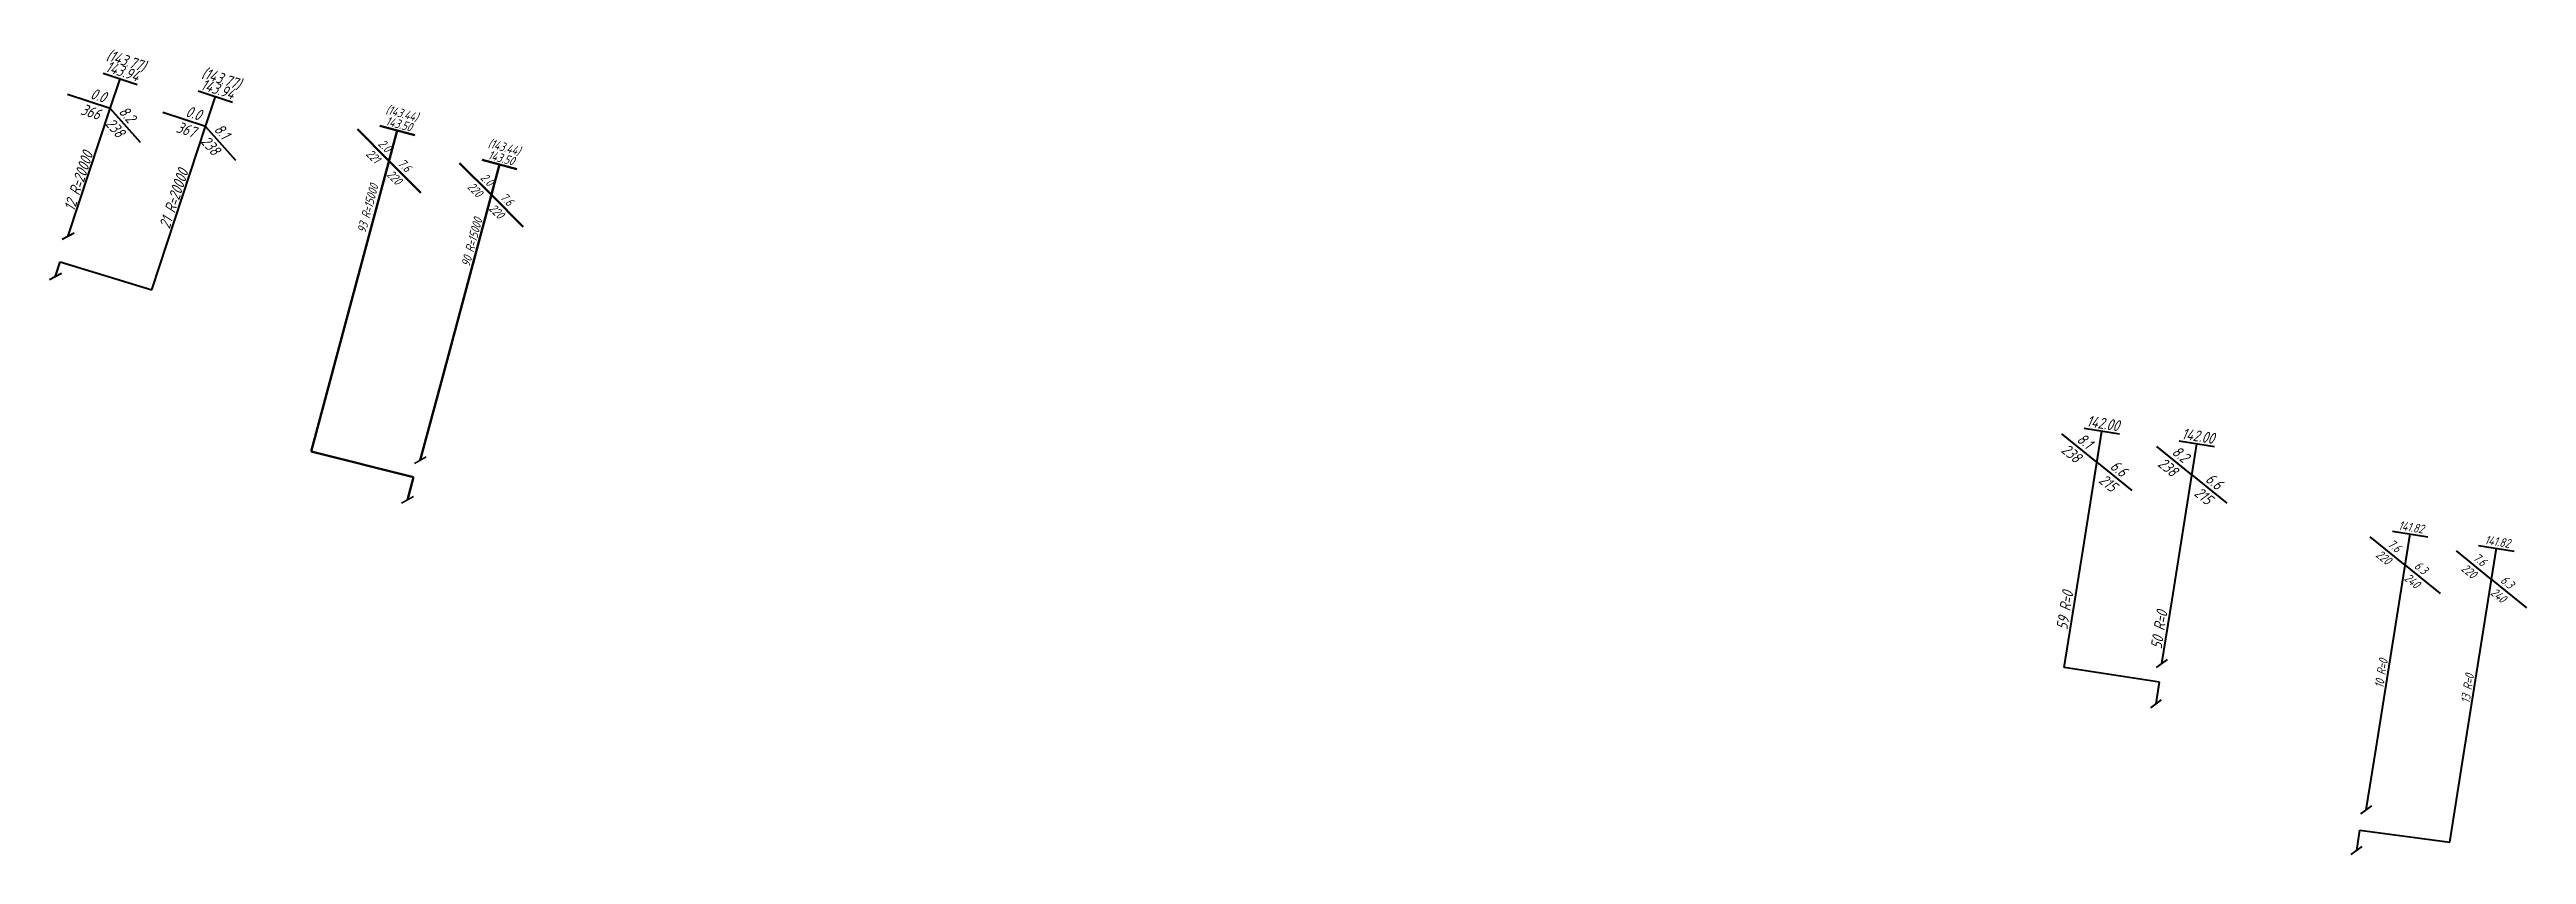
# Model space of a CAD drawing. Extents: x 10708 to 14321, y 7461 to 9444.
# Drawn here: x 12998.8 to 13273.8, y 7604.9 to 7694.3 of the extents above; entities that cross this region are included whole.
import ezdxf
from ezdxf.enums import TextEntityAlignment as Align

# ---------------------------------------------------------------- set-up
doc = ezdxf.new("R2010")
doc.units = 0
doc.styles.add('ук оф — копия$0$Уклоноуказатели', font='SPDS.shx', dxfattribs={"oblique": 15, "height": 2})
doc.styles.add('Уклоноуказатели', font='SPDS.shx', dxfattribs={"oblique": 15, "height": 2})

msp = doc.modelspace()

# ---------------------------------------------------------------- texts
at = {"color": 6, "lineweight": 40, "oblique": 15}
for s, height, rotation, style, p in [('(143.77)', 1.25, 341.7487, 'Уклоноуказатели', (13007.06, 7692.45)), ('143.94', 1.25, 341.7487, 'Уклоноуказатели', (13006.67, 7691.26)), ('(143.77)', 1.25, 341.7952, 'Уклоноуказатели', (13017.64, 7690.47)), ('143.94', 1.25, 341.7952, 'Уклоноуказатели', (13017.25, 7689.28)), ('142.00', 1.25, 350.9807, 'Уклоноуказатели', (13226.66, 7652.13)), ('142.00', 1.25, 350.9807, 'Уклоноуказатели', (13237.22, 7650.73)), ('141.82', 1, 350.9807, 'ук оф — копия$0$Уклоноуказатели', (13260.89, 7640.72)), ('141.82', 1, 350.9807, 'ук оф — копия$0$Уклоноуказатели', (13270.47, 7639.12))]:
    msp.add_text(s, height=height, rotation=rotation, dxfattribs=dict(at, style=style)).set_placement(p, align=Align.CENTER)
for s, height, rotation, style, p in [('0.0', 1.25, 341.7487, 'Уклоноуказатели', (13004.79, 7688.32)), ('0.0', 1.25, 341.7952, 'Уклоноуказатели', (13015.37, 7686.35)), ('8.1', 1.25, 320.9807, 'Уклоноуказатели', (13224.96, 7649.81)), ('8.2', 1.25, 320.9807, 'Уклоноуказатели', (13235.66, 7648.29)), ('7.6', 1, 320.9807, 'ук оф — копия$0$Уклоноуказатели', (13259.34, 7638.32)), ('7.6', 1, 320.9807, 'ук оф — копия$0$Уклоноуказатели', (13268.82, 7636.79))]:
    msp.add_text(s, height=height, rotation=rotation, dxfattribs=dict(at, style=style)).set_placement(p, align=Align.RIGHT)
for s, height, rotation, style, p in [('366', 1.25, 341.7487, 'Уклоноуказатели', (13004.55, 7687.61)), ('367', 1.25, 341.7952, 'Уклоноуказатели', (13015.14, 7685.64)), ('238', 1.25, 320.9807, 'Уклоноуказатели', (13224.48, 7649.23)), ('238', 1.25, 320.9807, 'Уклоноуказатели', (13235.19, 7647.7)), ('220', 1, 320.9807, 'ук оф — копия$0$Уклоноуказатели', (13258.87, 7637.74)), ('220', 1, 320.9807, 'ук оф — копия$0$Уклоноуказатели', (13268.35, 7636.21))]:
    msp.add_text(s, height=height, rotation=rotation, dxfattribs=dict(at, style=style)).set_placement(p, align=Align.TOP_RIGHT)
for s, height, rotation, style, p in [('8.2', 1.25, 311.7487, 'Уклоноуказатели', (13006.35, 7687.3)), ('8.1', 1.25, 311.7951, 'Уклоноуказатели', (13016.93, 7685.33)), ('6.6', 1.25, 320.9807, 'Уклоноуказатели', (13227.44, 7647.8)), ('6.6', 1.25, 320.9807, 'Уклоноуказатели', (13238.03, 7646.37)), ('6.3', 1, 320.9807, 'ук оф — копия$0$Уклоноуказатели', (13261.22, 7636.76)), ('6.3', 1, 320.9807, 'ук оф — копия$0$Уклоноуказатели', (13270.79, 7635.17))]:
    msp.add_text(s, height=height, rotation=rotation, dxfattribs=dict(at, style=style)).set_placement(p)
at = {"color": 6, "lineweight": 35, "style": 'ук оф — копия$0$Уклоноуказатели', "oblique": 15}
for s, rotation, p in [('(143.44)', 344.9693, (13037.76, 7686.71)), ('143.50', 344.9693, (13037.43, 7685.51)), ('(143.44)', 344.9939, (13049.11, 7682.95)), ('143.50', 344.9939, (13048.79, 7681.74))]:
    msp.add_text(s, height=1, rotation=rotation, dxfattribs=at).set_placement(p, align=Align.CENTER)
at = {"color": 6, "lineweight": 40, "oblique": 15}
for s, height, rotation, style, p in [('238', 1.25, 311.7487, 'Уклоноуказатели', (13005.79, 7686.8)), ('238', 1.25, 311.7951, 'Уклоноуказатели', (13016.38, 7684.83)), ('215', 1.25, 320.9807, 'Уклоноуказатели', (13226.97, 7647.22)), ('215', 1.25, 320.9807, 'Уклоноуказатели', (13237.56, 7645.79)), ('240', 1, 320.9807, 'ук оф — копия$0$Уклоноуказатели', (13260.74, 7636.18)), ('240', 1, 320.9807, 'ук оф — копия$0$Уклоноуказатели', (13270.32, 7634.58))]:
    msp.add_text(s, height=height, rotation=rotation, dxfattribs=dict(at, style=style)).set_placement(p, align=Align.TOP_LEFT)
at = {"color": 6, "lineweight": 35, "style": 'ук оф — копия$0$Уклоноуказатели', "oblique": 15}
for rotation, p in [(314.9693, (13036.11, 7682.76)), (314.9939, (13047.47, 7679))]:
    msp.add_text('2.0', height=1, rotation=rotation, dxfattribs=at).set_placement(p, align=Align.RIGHT)
at = {"color": 6, "lineweight": 40, "oblique": 15}
for s, height, rotation, style, p in [('12 R=20000', 1.25, 71.7487, 'Уклоноуказатели', (13000.9, 7676.43)), ('21 R=20000', 1.25, 71.7952, 'Уклоноуказатели', (13011.49, 7674.47)), ('59 R=0', 1.25, 80.9807, 'Уклоноуказатели', (13222.17, 7629.84)), ('50 R=0', 1.25, 80.9807, 'Уклоноуказатели', (13232.64, 7627.72)), ('10 R=0', 1, 80.9807, 'ук оф — копия$0$Уклоноуказатели', (13257.38, 7623.37)), ('13 R=0', 1, 80.9807, 'ук оф — копия$0$Уклоноуказатели', (13266.96, 7621.69))]:
    msp.add_text(s, height=height, rotation=rotation, dxfattribs=dict(at, style=style)).set_placement(p, align=Align.MIDDLE_LEFT)
at = {"color": 6, "lineweight": 35, "style": 'ук оф — копия$0$Уклоноуказатели', "oblique": 15}
for s, rotation, p in [('221', 314.9693, (13035.58, 7682.23)), ('220', 314.9939, (13046.94, 7678.47))]:
    msp.add_text(s, height=1, rotation=rotation, dxfattribs=at).set_placement(p, align=Align.TOP_RIGHT)
for rotation, p in [(314.9693, (13037.34, 7681.54)), (314.9939, (13048.69, 7677.77))]:
    msp.add_text('7.6', height=1, rotation=rotation, dxfattribs=at).set_placement(p)
for s, rotation, p in [('93 R=15000', 74.9693, (13033.37, 7673.94)), ('90 R=15000', 74.9939, (13044.92, 7670.2))]:
    msp.add_text(s, height=1, rotation=rotation, dxfattribs=at).set_placement(p, align=Align.MIDDLE_LEFT)
for rotation, p in [(314.9693, (13036.81, 7681.01)), (314.9939, (13048.16, 7677.24))]:
    msp.add_text('220', height=1, rotation=rotation, dxfattribs=at).set_placement(p, align=Align.TOP_LEFT)

# ---------------------------------------------------------------- linework, layer by layer
at = {"color": 6, "lineweight": 40}
for p, q in [((13004.69, 7691.65), (13008.49, 7690.39)), ((13005.49, 7687.7), (13006.59, 7691.02)), ((13015.27, 7689.67), (13019.07, 7688.42)), ((13005.49, 7687.7), (13000.74, 7689.26)), ((13000.83, 7673.56), (13005.49, 7687.7)), ((13005.49, 7687.7), (13008.82, 7683.97)), ((13016.08, 7685.72), (13011.33, 7687.28)), ((13016.08, 7685.72), (13017.17, 7689.05)), ((13010.1, 7667.56), (13016.08, 7685.72)), ((13016.08, 7685.72), (13019.41, 7681.99)), ((13000.16, 7673.22), (13001.5, 7673.9)), ((12999.42, 7669.08), (12999.95, 7670.69)), ((12998.75, 7668.74), (13000.09, 7669.42)), ((13226.07, 7648.43), (13222.19, 7651.57)), ((13224.54, 7638.78), (13226.62, 7651.88)), ((13224.65, 7652.2), (13228.6, 7651.57)), ((13226.07, 7648.43), (13229.96, 7645.28)), ((13236.63, 7647.02), (13232.74, 7650.17)), ((13234.42, 7633.14), (13237.18, 7650.48)), ((13235.2, 7650.79), (13239.15, 7650.17)), ((13236.63, 7647.02), (13240.51, 7643.88)), ((13260.31, 7637.01), (13256.42, 7640.16)), ((13257.08, 7616.66), (13260.86, 7640.47)), ((13258.88, 7640.78), (13262.83, 7640.16)), ((13222.45, 7625.62), (13224.54, 7638.78)), ((13269.89, 7635.42), (13266, 7638.57)), ((13266.67, 7615.17), (13270.43, 7638.88)), ((13268.46, 7639.19), (13272.41, 7638.56)), ((13260.31, 7637.01), (13264.19, 7633.86)), ((13269.89, 7635.42), (13273.77, 7632.27)), ((13233.3, 7626.08), (13234.42, 7633.14)), ((13232.7, 7625.64), (13233.91, 7626.52)), ((13232.65, 7621.59), (13233.04, 7624)), ((13232.05, 7621.15), (13233.26, 7622.03)), ((13255.99, 7609.82), (13257.08, 7616.66)), ((13265.26, 7606.25), (13266.67, 7615.17)), ((13255.38, 7609.38), (13256.6, 7610.26)), ((13254.92, 7605.31), (13255.28, 7607.57)), ((13254.31, 7604.87), (13255.53, 7605.75))]:
    msp.add_line(p, q, dxfattribs=at)
at = {"color": 6, "lineweight": 50}
for p, q in [((13030.92, 7661.25), (13037.37, 7685.26)), ((13036.46, 7681.88), (13032.93, 7685.42)), ((13035.44, 7685.78), (13039.3, 7684.74)), ((13036.46, 7681.88), (13039.99, 7678.35)), ((13042.49, 7658.26), (13048.72, 7681.5)), ((13047.82, 7678.12), (13044.28, 7681.66)), ((13046.79, 7682.02), (13050.65, 7680.98)), ((13047.82, 7678.12), (13051.35, 7674.58)), ((13027.8, 7649.63), (13030.92, 7661.25)), ((13039.92, 7648.67), (13042.49, 7658.26)), ((13038.5, 7644.24), (13039.18, 7646.78))]:
    msp.add_line(p, q, dxfattribs=at)
at = {"color": 6, "lineweight": 35}
for p, q in [((13039.27, 7648.29), (13040.57, 7649.04)), ((13037.85, 7643.87), (13039.15, 7644.62))]:
    msp.add_line(p, q, dxfattribs=at)
at = {"color": 6, "lineweight": 40, "flags": 128}
for points in [[(12999.95, 7670.69), (13010.1, 7667.56)], [(13233.04, 7624), (13222.45, 7625.62)]]:
    msp.add_lwpolyline(points, dxfattribs=at)
at = {"color": 6, "lineweight": 50}
msp.add_lwpolyline([(13039.18, 7646.78), (13027.8, 7649.63)], dxfattribs=at)
at = {"color": 6, "lineweight": 40}
msp.add_lwpolyline([(13255.28, 7607.57), (13265.26, 7606.25)], dxfattribs=at)

msp.set_redraw_order([(e.dxf.handle, doc.entitydb.next_handle()) for e in msp.query("TEXT MTEXT ATTDEF DIMENSION ARC_DIMENSION")])  # texts and dimensions are drawn at this point

doc.saveas('drawing.dxf')
